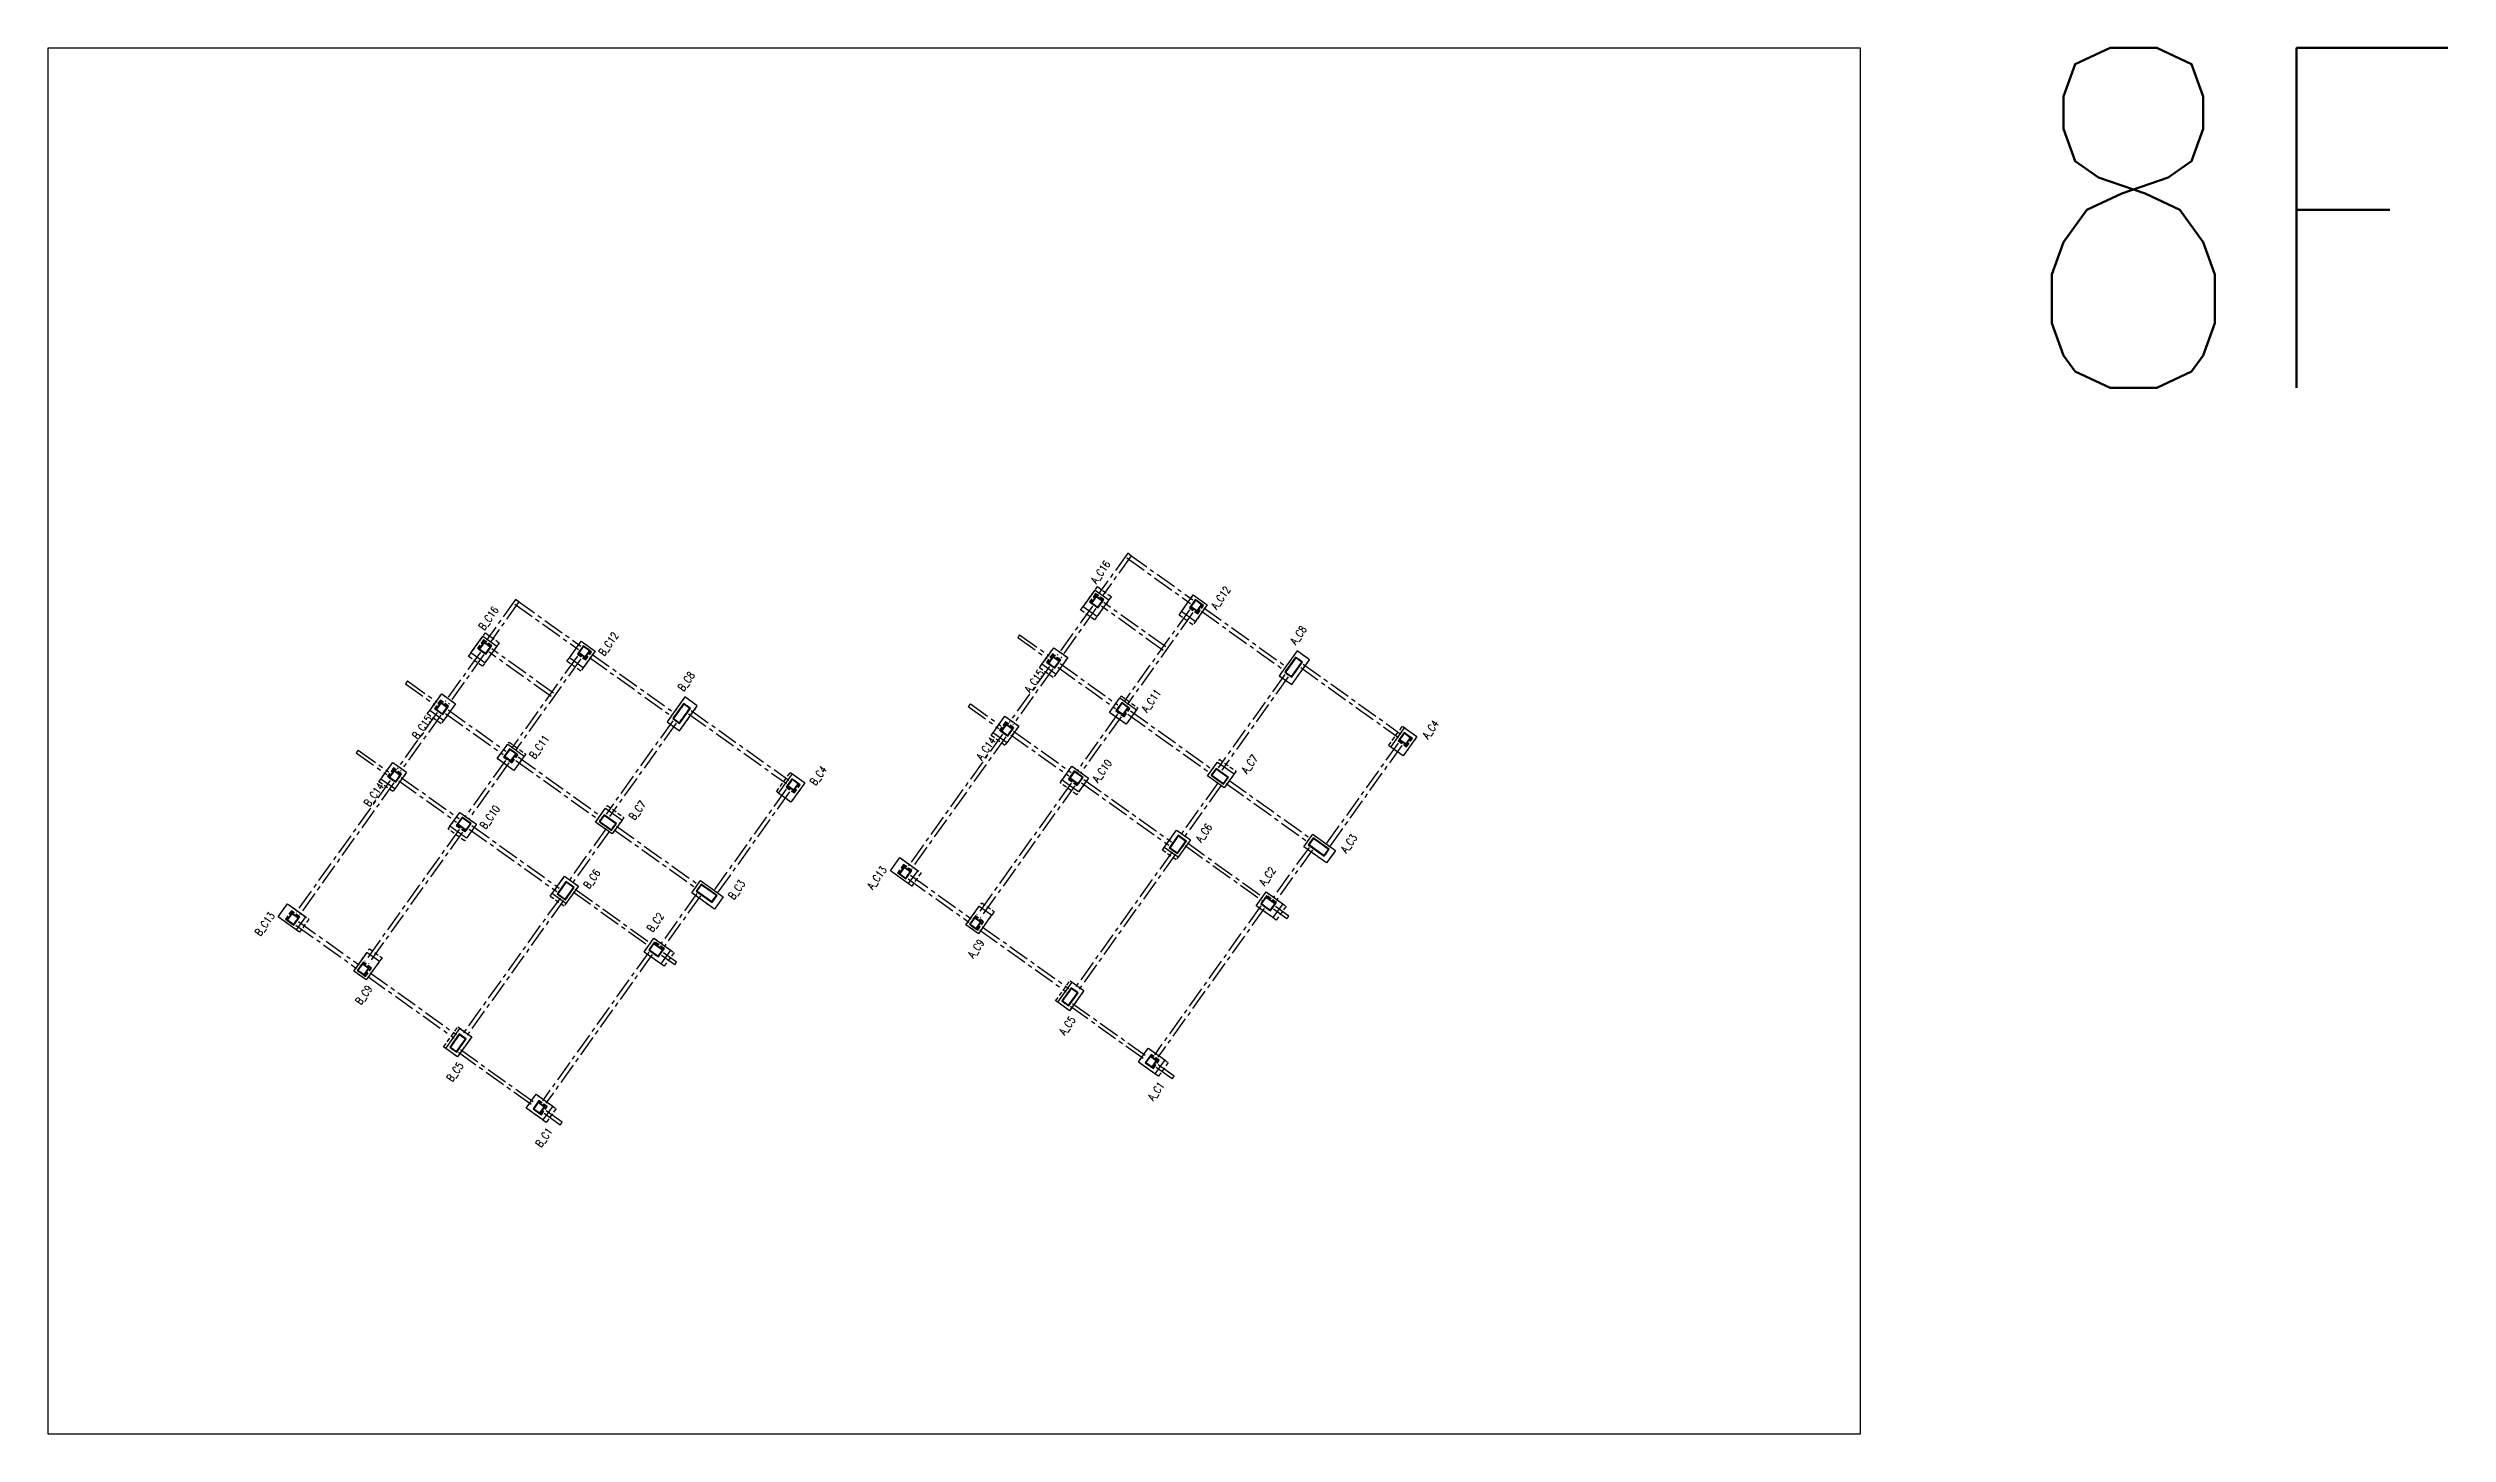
# Model space of a CAD drawing. Header units: millimetres. Extents: x 50002 to 69886, y 27475 to 200427.
# Drawn here: x 50002 to 64126, y 100718 to 108874 of the extents above; entities that cross this region are included whole.
import ezdxf
from ezdxf.enums import TextEntityAlignment as Align

# ---------------------------------------------------------------- set-up
doc = ezdxf.new("R2010")
doc.units = ezdxf.units.MM
doc.header["$LTSCALE"] = 100
doc.header["$MEASUREMENT"] = 0
doc.linetypes.add('CENTER', pattern=[2, 1.25, -0.25, 0.25, -0.25])
doc.linetypes.add('HIDDEN', pattern=[0.375, 0.25, -0.125])
for name, color, linetype in [('TC-COLUMN', 1, 'Continuous'), ('TC-TC', 4, 'Continuous'), ('TC-虛柱', 4, 'HIDDEN'), ('TC-虛鋼柱', 4, 'HIDDEN'), ('TC-鋼柱', 11, 'Continuous')]:
    doc.layers.add(name, color=color, linetype=linetype)
doc.layers.add('TC-鋼粱(隱藏)', color=183, linetype='CENTER', plot=False)
doc.styles.get("Standard").update_dxf_attribs({"font": 'txt.shx', "width": 0.8, "bigfont": 'ae.shx'})

msp = doc.modelspace()

# ---------------------------------------------------------------- texts
at = {"layer": 'Defpoints', "color": 3, "width": 0.8}
msp.add_text('8F', height=2000, rotation=360, dxfattribs=at).set_placement((61589, 108874), align=Align.TOP_LEFT)
at = {"layer": 'TC-TC', "width": 0.8}
for s, p in [('A_C16', (56196, 105790)), ('A_C12', (56903, 105639)), ('B_C16', (52594, 105518)), ('B_C12', (53300, 105367)), ('A_C8', (57360, 105419)), ('B_C8', (53758, 105147)), ('A_C15', (55806, 105148)), ('A_C11', (56494, 105033)), ('B_C15', (52203, 104877)), ('B_C11', (52892, 104761)), ('A_C14', (55522, 104751)), ('A_C4', (58138, 104864)), ('A_C10', (56205, 104620)), ('A_C7', (57073, 104660)), ('B_C14', (51919, 104480)), ('B_C4', (54535, 104592)), ('B_C10', (52602, 104348)), ('B_C7', (53470, 104388)), ('A_C6', (56804, 104255)), ('A_C3', (57658, 104193)), ('B_C6', (53202, 103984)), ('B_C3', (54055, 103921)), ('A_C13', (54880, 103991)), ('A_C2', (57178, 104000)), ('B_C13', (51277, 103719)), ('B_C2', (53576, 103729)), ('A_C9', (55463, 103574)), ('B_C9', (51860, 103302)), ('A_C5', (56000, 103121)), ('B_C5', (52397, 102849)), ('A_C1', (56523, 102735)), ('B_C1', (52920, 102463))]:
    msp.add_text(s, height=45, rotation=54.44, dxfattribs=at).set_placement(p, align=Align.MIDDLE_CENTER)

# ---------------------------------------------------------------- linework, layer by layer
at = {"layer": 'Defpoints'}
msp.add_lwpolyline([(50002, 108874), (60666, 108874), (60666, 100718), (50002, 100718)], close=True, dxfattribs=at)
at = {"layer": 'TC-COLUMN'}
for points in [[(56094, 105586), (56164, 105684), (56245, 105626), (56175, 105528)], [(56673, 105557), (56742, 105655), (56824, 105597), (56754, 105499)], [(52491, 105314), (52561, 105412), (52643, 105354), (52573, 105256)], [(53070, 105285), (53140, 105383), (53221, 105325), (53152, 105227)], [(55851, 105247), (55921, 105345), (56003, 105287), (55933, 105189)], [(57248, 105180), (57321, 105128), (57426, 105274), (57353, 105326)], [(52249, 104975), (52319, 105073), (52400, 105015), (52330, 104917)], [(53645, 104908), (53719, 104856), (53823, 105002), (53750, 105055)], [(56309, 105049), (56407, 104979), (56346, 104894), (56248, 104963)], [(55564, 104844), (55633, 104942), (55715, 104884), (55645, 104786)], [(57904, 104760), (57985, 104874), (58058, 104822), (57977, 104708)], [(51961, 104572), (52031, 104670), (52112, 104612), (52042, 104514)], [(52707, 104777), (52804, 104707), (52743, 104622), (52646, 104692)], [(56884, 104672), (56982, 104602), (56924, 104520), (56826, 104590)], [(54301, 104489), (54383, 104602), (54456, 104550), (54374, 104436)], [(56028, 104648), (56125, 104578), (56067, 104497), (55970, 104566)], [(53282, 104400), (53380, 104330), (53321, 104249), (53224, 104318)], [(52425, 104376), (52523, 104306), (52465, 104225), (52367, 104295)], [(56571, 104170), (56644, 104272), (56725, 104214), (56653, 104112)], [(57392, 104173), (57445, 104247), (57579, 104151), (57526, 104078)], [(55014, 104110), (55120, 104034), (55064, 103957), (54959, 104032)], [(52969, 103898), (53042, 104000), (53123, 103942), (53050, 103840)], [(53790, 103902), (53842, 103975), (53976, 103879), (53924, 103806)], [(51411, 103838), (51517, 103762), (51462, 103685), (51356, 103761)], [(55477, 103662), (55404, 103714), (55482, 103824), (55555, 103772)], [(57210, 103757), (57112, 103826), (57171, 103908), (57268, 103838)], [(51874, 103390), (51801, 103442), (51880, 103552), (51953, 103500)], [(53608, 103485), (53510, 103554), (53568, 103636), (53666, 103566)], [(55944, 103259), (56029, 103377), (56098, 103327), (56014, 103209)], [(52342, 102987), (52426, 103105), (52495, 103055), (52411, 102937)], [(56516, 102838), (56419, 102907), (56477, 102989), (56574, 102919)], [(52914, 102566), (52816, 102636), (52874, 102717), (52972, 102647)]]:
    msp.add_lwpolyline(points, close=True, dxfattribs=at)
at = {"layer": 'TC-虛柱'}
for points in [[(56260, 105646), (56161, 105508), (56079, 105566), (56178, 105704)], [(56658, 105537), (56742, 105655), (56824, 105597), (56740, 105479)], [(52477, 105294), (52576, 105432), (52657, 105374), (52558, 105236)], [(53056, 105265), (53140, 105383), (53221, 105325), (53137, 105207)], [(55837, 105227), (55921, 105345), (56003, 105287), (55918, 105169)], [(57248, 105180), (57321, 105128), (57426, 105274), (57353, 105326)], [(52234, 104955), (52319, 105073), (52400, 105015), (52316, 104897)], [(53645, 104908), (53719, 104856), (53823, 105002), (53750, 105055)], [(56318, 105061), (56415, 104991), (56346, 104894), (56248, 104963)], [(55552, 104828), (55633, 104942), (55715, 104884), (55633, 104770)], [(57891, 104769), (57973, 104883), (58058, 104822), (57977, 104708)], [(51949, 104556), (52031, 104670), (52112, 104612), (52031, 104498)], [(52715, 104789), (52813, 104719), (52743, 104622), (52646, 104692)], [(56896, 104688), (56994, 104618), (56924, 104520), (56826, 104590)], [(54289, 104497), (54370, 104611), (54456, 104550), (54374, 104436)], [(56028, 104648), (56125, 104578), (56056, 104480), (55958, 104550)], [(53294, 104416), (53391, 104346), (53321, 104249), (53224, 104318)], [(52425, 104376), (52523, 104306), (52453, 104208), (52356, 104278)], [(56560, 104154), (56644, 104272), (56725, 104214), (56641, 104096)], [(57392, 104173), (57445, 104247), (57579, 104151), (57526, 104078)], [(55085, 103942), (54959, 104032), (55014, 104110), (55140, 104020)], [(52957, 103882), (53042, 104000), (53123, 103942), (53039, 103824)], [(53790, 103902), (53842, 103975), (53976, 103879), (53924, 103806)], [(51482, 103670), (51356, 103761), (51411, 103838), (51537, 103748)], [(55497, 103844), (55570, 103792), (55477, 103662), (55404, 103714)], [(57230, 103742), (57112, 103826), (57171, 103908), (57288, 103823)], [(51894, 103573), (51968, 103520), (51874, 103390), (51801, 103442)], [(53628, 103470), (53510, 103554), (53568, 103636), (53686, 103551)], [(55932, 103267), (56017, 103385), (56098, 103327), (56014, 103209)], [(52330, 102996), (52414, 103114), (52495, 103055), (52411, 102937)], [(56537, 102823), (56419, 102907), (56477, 102989), (56595, 102904)], [(52934, 102551), (52816, 102636), (52874, 102717), (52992, 102633)]]:
    msp.add_lwpolyline(points, close=True, dxfattribs=at)
at = {"layer": 'TC-虛鋼柱'}
for points in [[(56181, 105579), (56216, 105628), (56167, 105663), (56132, 105614)], [(56180, 105583), (56212, 105627), (56168, 105659), (56136, 105615)], [(56768, 105544), (56803, 105593), (56754, 105628), (56719, 105579)], [(56767, 105549), (56799, 105593), (56755, 105624), (56723, 105580)], [(52579, 105307), (52614, 105356), (52565, 105391), (52530, 105342)], [(52578, 105312), (52609, 105355), (52565, 105387), (52534, 105343)], [(53166, 105273), (53200, 105321), (53152, 105356), (53117, 105307)], [(53165, 105277), (53196, 105321), (53152, 105352), (53121, 105308)], [(55927, 105224), (55962, 105273), (55913, 105308), (55878, 105259)], [(55926, 105228), (55958, 105272), (55914, 105303), (55882, 105259)], [(57385, 105260), (57344, 105289), (57280, 105200), (57321, 105171)], [(57381, 105259), (57345, 105285), (57285, 105200), (57320, 105175)], [(52325, 104952), (52359, 105001), (52311, 105036), (52276, 104987)], [(52324, 104956), (52355, 105000), (52311, 105031), (52280, 104988)], [(53783, 104988), (53742, 105017), (53678, 104928), (53719, 104899)], [(53778, 104988), (53743, 105013), (53682, 104929), (53718, 104903)], [(56335, 104938), (56369, 104987), (56321, 105022), (56286, 104973)], [(56334, 104943), (56365, 104987), (56321, 105018), (56290, 104974)], [(55651, 104825), (55686, 104874), (55637, 104909), (55602, 104860)], [(55650, 104829), (55682, 104873), (55638, 104904), (55606, 104860)], [(57997, 104762), (58032, 104810), (57983, 104845), (57948, 104796)], [(57996, 104766), (58027, 104810), (57983, 104841), (57952, 104797)], [(52732, 104667), (52767, 104715), (52718, 104750), (52683, 104701)], [(52731, 104671), (52763, 104715), (52719, 104746), (52687, 104702)], [(52049, 104553), (52083, 104602), (52035, 104637), (52000, 104588)], [(52048, 104557), (52079, 104601), (52035, 104632), (52004, 104589)], [(54394, 104490), (54429, 104538), (54380, 104573), (54345, 104525)], [(54393, 104494), (54425, 104538), (54381, 104569), (54350, 104525)], [(56059, 104533), (56094, 104582), (56041, 104620), (56007, 104571)], [(56059, 104537), (56090, 104581), (56042, 104615), (56011, 104571)], [(56920, 104541), (56949, 104582), (56876, 104634), (56847, 104594)], [(56920, 104546), (56945, 104581), (56877, 104630), (56851, 104594)], [(52457, 104261), (52492, 104310), (52439, 104348), (52404, 104299)], [(52456, 104265), (52488, 104309), (52440, 104344), (52408, 104300)], [(53318, 104269), (53347, 104310), (53274, 104362), (53245, 104322)], [(53317, 104274), (53343, 104309), (53274, 104358), (53249, 104323)], [(56649, 104133), (56702, 104206), (56653, 104241), (56600, 104168)], [(56649, 104137), (56697, 104205), (56653, 104237), (56605, 104168)], [(57513, 104118), (57542, 104159), (57448, 104226), (57419, 104185)], [(57512, 104122), (57537, 104158), (57449, 104222), (57423, 104186)], [(53047, 103861), (53099, 103934), (53050, 103969), (52998, 103896)], [(53046, 103865), (53095, 103933), (53051, 103965), (53002, 103897)], [(55051, 103985), (55086, 104034), (55037, 104069), (55002, 104020)], [(55050, 103989), (55081, 104033), (55037, 104065), (55006, 104021)], [(53910, 103846), (53939, 103887), (53846, 103954), (53817, 103913)], [(53909, 103851), (53935, 103886), (53846, 103950), (53821, 103914)], [(57196, 103797), (57231, 103846), (57174, 103887), (57139, 103838)], [(57195, 103801), (57227, 103845), (57175, 103883), (57143, 103839)], [(51448, 103713), (51483, 103762), (51434, 103797), (51399, 103748)], [(51448, 103717), (51479, 103761), (51435, 103793), (51404, 103749)], [(55473, 103683), (55508, 103732), (55460, 103767), (55425, 103718)], [(55473, 103687), (55504, 103731), (55460, 103762), (55429, 103718)], [(53594, 103525), (53629, 103574), (53572, 103615), (53537, 103566)], [(53593, 103530), (53624, 103573), (53572, 103611), (53541, 103567)], [(51871, 103411), (51906, 103460), (51857, 103495), (51822, 103446)], [(51870, 103415), (51902, 103459), (51858, 103490), (51826, 103447)], [(56009, 103237), (56064, 103314), (56024, 103344), (55968, 103266)], [(56008, 103241), (56060, 103314), (56024, 103339), (55972, 103267)], [(52407, 102965), (52462, 103043), (52421, 103072), (52366, 102994)], [(52406, 102969), (52458, 103042), (52422, 103067), (52370, 102995)], [(56508, 102868), (56542, 102917), (56494, 102952), (56459, 102903)], [(56507, 102873), (56538, 102917), (56494, 102948), (56463, 102904)], [(52905, 102597), (52940, 102645), (52891, 102680), (52856, 102631)], [(52904, 102601), (52936, 102645), (52892, 102676), (52860, 102632)]]:
    msp.add_lwpolyline(points, close=True, dxfattribs=at)
at = {"layer": 'TC-鋼柱'}
for points in [[(56181, 105579), (56210, 105620), (56170, 105649), (56140, 105608)], [(56180, 105583), (56206, 105619), (56170, 105645), (56145, 105609)], [(56766, 105558), (56795, 105599), (56754, 105628), (56725, 105587)], [(56765, 105563), (56791, 105598), (56755, 105624), (56729, 105588)], [(52579, 105307), (52608, 105348), (52567, 105377), (52538, 105336)], [(52578, 105312), (52604, 105347), (52568, 105373), (52542, 105337)], [(53163, 105286), (53192, 105327), (53152, 105356), (53123, 105316)], [(53163, 105291), (53188, 105326), (53152, 105352), (53127, 105316)], [(55927, 105224), (55956, 105265), (55915, 105294), (55886, 105253)], [(55926, 105228), (55952, 105264), (55916, 105289), (55891, 105254)], [(57385, 105260), (57344, 105289), (57280, 105200), (57321, 105171)], [(57381, 105259), (57345, 105285), (57285, 105200), (57320, 105175)], [(52325, 104952), (52354, 104993), (52313, 105022), (52284, 104981)], [(52324, 104956), (52349, 104992), (52314, 105018), (52288, 104982)], [(53783, 104988), (53742, 105017), (53678, 104928), (53719, 104899)], [(53778, 104988), (53743, 105013), (53682, 104929), (53718, 104903)], [(56329, 104948), (56361, 104993), (56321, 105022), (56289, 104977)], [(56329, 104953), (56357, 104992), (56321, 105018), (56293, 104978)], [(55651, 104825), (55680, 104866), (55639, 104895), (55610, 104854)], [(55650, 104829), (55676, 104865), (55640, 104890), (55615, 104855)], [(57994, 104775), (58023, 104816), (57983, 104845), (57954, 104805)], [(57994, 104780), (58019, 104815), (57983, 104841), (57958, 104805)], [(52727, 104676), (52759, 104721), (52718, 104750), (52686, 104706)], [(52726, 104681), (52755, 104720), (52719, 104746), (52690, 104706)], [(52049, 104553), (52078, 104594), (52037, 104623), (52008, 104582)], [(52048, 104557), (52073, 104593), (52038, 104619), (52012, 104583)], [(54392, 104504), (54421, 104544), (54380, 104573), (54351, 104533)], [(54391, 104508), (54417, 104544), (54381, 104569), (54355, 104533)], [(56065, 104541), (56094, 104582), (56041, 104620), (56012, 104579)], [(56065, 104545), (56090, 104581), (56042, 104615), (56017, 104580)], [(56920, 104541), (56949, 104582), (56876, 104634), (56847, 104594)], [(56920, 104546), (56945, 104581), (56877, 104630), (56851, 104594)], [(52463, 104269), (52492, 104310), (52439, 104348), (52410, 104307)], [(52462, 104273), (52488, 104309), (52440, 104344), (52414, 104308)], [(53318, 104269), (53347, 104310), (53274, 104362), (53245, 104322)], [(53317, 104274), (53343, 104309), (53274, 104358), (53249, 104323)], [(56649, 104133), (56702, 104206), (56653, 104241), (56600, 104168)], [(56649, 104137), (56697, 104205), (56653, 104237), (56605, 104168)], [(57513, 104118), (57542, 104159), (57448, 104226), (57419, 104185)], [(57512, 104122), (57537, 104158), (57449, 104222), (57423, 104186)], [(53047, 103861), (53099, 103934), (53050, 103969), (52998, 103896)], [(53046, 103865), (53095, 103933), (53051, 103965), (53002, 103897)], [(55051, 103985), (55080, 104026), (55039, 104055), (55010, 104014)], [(55050, 103989), (55076, 104025), (55040, 104051), (55014, 104015)], [(53910, 103846), (53939, 103887), (53846, 103954), (53817, 103913)], [(53909, 103851), (53935, 103886), (53846, 103950), (53821, 103914)], [(57196, 103797), (57225, 103838), (57168, 103879), (57139, 103838)], [(57195, 103801), (57221, 103837), (57169, 103874), (57143, 103839)], [(51448, 103713), (51477, 103754), (51437, 103783), (51408, 103742)], [(51448, 103717), (51473, 103753), (51437, 103779), (51412, 103743)], [(55465, 103689), (55494, 103729), (55454, 103758), (55425, 103718)], [(55465, 103693), (55490, 103729), (55454, 103754), (55429, 103718)], [(53594, 103525), (53623, 103566), (53566, 103607), (53537, 103566)], [(53593, 103530), (53619, 103565), (53566, 103603), (53541, 103567)], [(51863, 103417), (51892, 103457), (51851, 103487), (51822, 103446)], [(51862, 103421), (51888, 103457), (51852, 103482), (51826, 103447)], [(56009, 103237), (56064, 103314), (56024, 103344), (55968, 103266)], [(56008, 103241), (56060, 103314), (56024, 103339), (55972, 103267)], [(52407, 102965), (52462, 103043), (52421, 103072), (52366, 102994)], [(52406, 102969), (52458, 103042), (52422, 103067), (52370, 102995)], [(56499, 102874), (56529, 102915), (56488, 102944), (56459, 102903)], [(56499, 102878), (56524, 102914), (56489, 102940), (56463, 102904)], [(52897, 102602), (52926, 102643), (52885, 102672), (52856, 102631)], [(52896, 102607), (52922, 102642), (52886, 102668), (52860, 102632)]]:
    msp.add_lwpolyline(points, close=True, dxfattribs=at)
at = {"layer": 'TC-鋼粱(隱藏)'}
for p, q in [((56356, 105901), (56185, 105662)), ((56376, 105886), (56206, 105648)), ((56351, 105873), (56726, 105605)), ((56376, 105886), (56356, 105901)), ((56366, 105893), (56740, 105626)), ((52753, 105629), (52583, 105390)), ((52773, 105614), (52603, 105376)), ((52749, 105601), (53123, 105334)), ((52773, 105614), (52753, 105629)), ((52763, 105622), (53138, 105354)), ((56149, 105590), (55941, 105300)), ((56169, 105575), (55962, 105285)), ((56565, 105329), (56201, 105590)), ((56580, 105350), (56215, 105610)), ((56719, 105567), (56333, 105026)), ((56740, 105552), (56353, 105011)), ((56791, 105559), (57277, 105212)), ((56805, 105579), (57291, 105232)), ((55720, 105421), (55709, 105404)), ((55709, 105404), (55882, 105281)), ((55720, 105421), (55893, 105297)), ((52546, 105318), (52339, 105028)), ((52567, 105304), (52359, 105013)), ((52963, 105057), (52598, 105318)), ((52977, 105078), (52613, 105338)), ((53117, 105295), (52730, 104754)), ((53137, 105280), (52751, 104739)), ((53188, 105287), (53674, 104940)), ((53203, 105307), (53689, 104960)), ((55895, 105235), (55659, 104905)), ((55944, 105230), (56284, 104987)), ((55958, 105251), (56298, 105008)), ((57389, 105248), (57964, 104837)), ((52118, 105149), (52106, 105133)), ((52106, 105133), (52279, 105009)), ((52118, 105149), (52291, 105025)), ((55915, 105220), (55680, 104891)), ((57281, 105187), (56888, 104638)), ((57301, 105173), (56909, 104624)), ((57374, 105228), (57950, 104816)), ((52292, 104963), (52057, 104633)), ((52313, 104948), (52077, 104619)), ((52341, 104958), (52681, 104716)), ((52356, 104979), (52696, 104736)), ((53772, 104956), (54347, 104545)), ((53786, 104976), (54362, 104565)), ((55430, 105014), (55418, 104998)), ((55418, 104998), (55597, 104870)), ((55430, 105014), (55609, 104886)), ((56296, 104954), (56058, 104620)), ((56357, 104953), (56843, 104606)), ((56372, 104973), (56858, 104626)), ((53678, 104915), (53286, 104366)), ((53699, 104901), (53306, 104352)), ((55619, 104836), (55065, 104061)), ((55639, 104821), (55085, 104046)), ((55669, 104833), (56009, 104591)), ((55684, 104854), (56023, 104611)), ((56317, 104939), (56078, 104606)), ((51827, 104742), (51816, 104726)), ((51816, 104726), (51995, 104598)), ((51827, 104742), (52006, 104614)), ((52694, 104682), (52455, 104348)), ((52714, 104667), (52476, 104334)), ((52755, 104681), (53241, 104334)), ((52769, 104702), (53255, 104354)), ((57948, 104784), (57521, 104186)), ((57969, 104769), (57541, 104171)), ((52016, 104564), (51462, 103789)), ((52037, 104549), (51483, 103774)), ((52067, 104561), (52406, 104319)), ((52081, 104582), (52421, 104339)), ((56023, 104547), (55469, 103772)), ((56044, 104532), (55490, 103757)), ((56084, 104550), (56598, 104182)), ((56098, 104570), (56613, 104202)), ((56888, 104552), (56667, 104243)), ((56908, 104538), (56687, 104228)), ((56936, 104546), (57418, 104201)), ((56951, 104566), (57433, 104221)), ((54346, 104512), (53919, 103914)), ((54366, 104497), (53939, 103899)), ((52421, 104275), (51867, 103500)), ((52441, 104260), (51887, 103485)), ((52481, 104278), (52996, 103910)), ((52496, 104298), (53010, 103930)), ((53286, 104280), (53065, 103971)), ((53306, 104266), (53085, 103957)), ((53334, 104274), (53816, 103929)), ((53348, 104294), (53830, 103950)), ((56617, 104144), (56044, 103342)), ((56637, 104129), (56064, 103327)), ((56695, 104180), (57143, 103860)), ((56707, 104196), (57154, 103876)), ((57423, 104170), (57210, 103873)), ((57443, 104156), (57231, 103859)), ((55063, 103985), (55421, 103730)), ((55078, 104006), (55435, 103750)), ((53015, 103872), (52441, 103070)), ((53035, 103857), (52461, 103055)), ((53093, 103908), (53540, 103588)), ((53104, 103924), (53552, 103604)), ((53820, 103898), (53608, 103601)), ((53841, 103884), (53628, 103587)), ((57139, 103825), (56514, 102950)), ((57304, 103766), (57226, 103822)), ((51461, 103713), (51818, 103458)), ((51475, 103734), (51833, 103478)), ((55486, 103683), (55994, 103320)), ((55500, 103703), (56009, 103340)), ((57160, 103811), (56534, 102936)), ((57292, 103750), (57214, 103806)), ((57292, 103750), (57304, 103766)), ((53537, 103554), (52911, 102678)), ((53557, 103539), (52932, 102664)), ((53701, 103494), (53624, 103550)), ((51883, 103411), (52392, 103048)), ((51898, 103432), (52406, 103068)), ((53690, 103478), (53612, 103534)), ((53690, 103478), (53701, 103494)), ((56020, 103235), (56459, 102921)), ((56032, 103252), (56471, 102938)), ((52429, 102980), (52869, 102666)), ((52418, 102964), (52857, 102649)), ((56618, 102808), (56524, 102875)), ((56630, 102824), (56536, 102891)), ((56618, 102808), (56630, 102824)), ((53016, 102536), (52922, 102603)), ((53028, 102552), (52934, 102619)), ((53016, 102536), (53028, 102552))]:
    msp.add_line(p, q, dxfattribs=at)

msp.set_redraw_order([(e.dxf.handle, doc.entitydb.next_handle()) for e in msp.query("TEXT MTEXT ATTDEF DIMENSION ARC_DIMENSION")])  # texts and dimensions are drawn at this point

doc.saveas('drawing.dxf')
